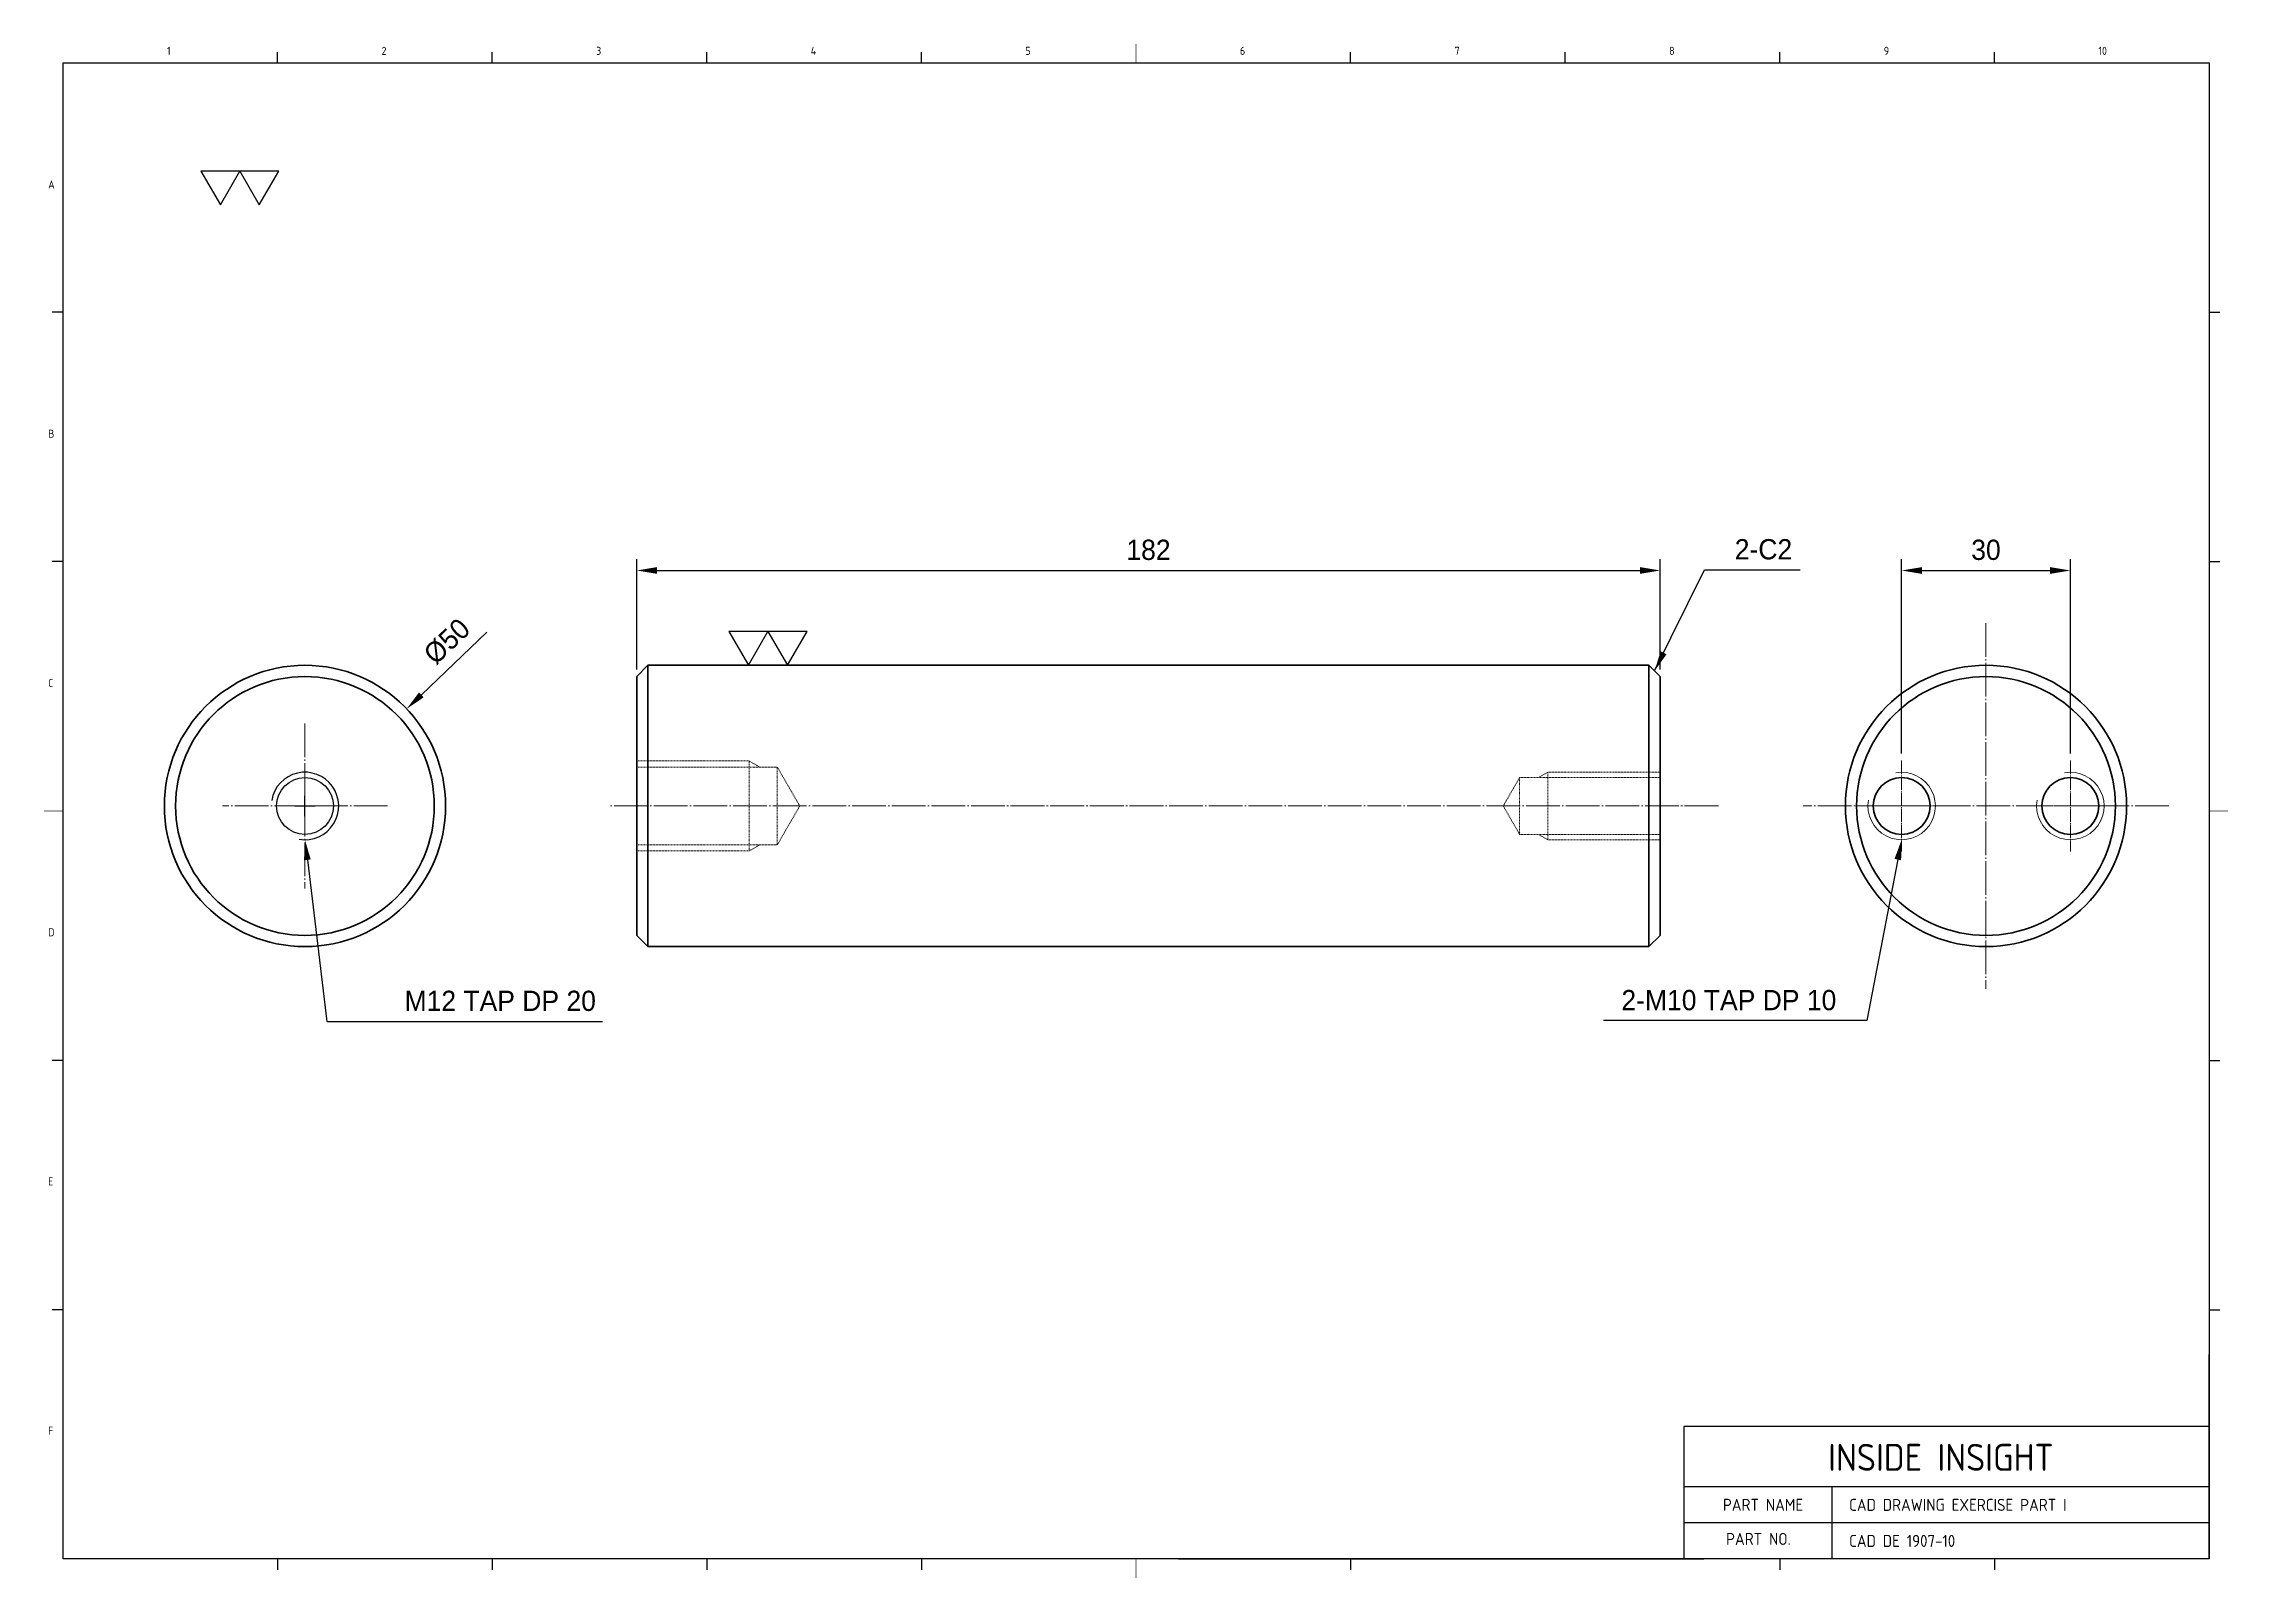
# Model space of a CAD drawing. Header units: inches. Extents: x 328 to 12229, y 132 to 477.
# Drawn here: x 3964.2 to 4352.7, y 135.5 to 408.3 of the extents above; entities that cross this region are included whole.
import ezdxf

# ---------------------------------------------------------------- set-up
doc = ezdxf.new("R2010")
doc.units = ezdxf.units.IN
doc.header["$MEASUREMENT"] = 0
for name, pattern in [('C2', [7.05, 6, -0.4, 0.25, -0.4]), ('D2', [11.2, 8, -0.8, 0.4, -0.8, 0.4, -0.8]), ('DASHED', [0.2068, 0.1655, -0.0413])]:
    doc.linetypes.add(name, pattern=pattern)
for name, color, linetype in [('1', 1, 'C2'), ('3', 3, 'D2'), ('5', 5, 'Continuous')]:
    doc.layers.add(name, color=color, linetype=linetype)
doc.layers.add('2', color=6, linetype='DASHED', lineweight=18)
doc.styles.add('A', font='GENISO', dxfattribs={"bigfont": 'WHGTXT'})
doc.styles.get("Standard").update_dxf_attribs({"font": 'gulim.ttc'})
doc.dimstyles.new('inside insight', dxfattribs={"dimscale": 20, "dimtxt": 0.18, "dimasz": 0.18, "dimexe": 0.1, "dimexo": 0.0625, "dimgap": 0.09, "dimtad": 1, "dimdec": 0, "dimzin": 0, "dimdsep": 46, "dimtxsty": 'Standard', "dimcen": 0.09, "dimclrd": 3, "dimclre": 3, "dimclrt": 2, "dimadec": 0, "dimazin": 0, "dimtfac": 1, "dimtdec": 0, "dimtofl": 0, "dimtmove": 0, "dimatfit": 3, "dimfxl": 0, "dimtolj": 1, "dimtzin": 0, "dimarcsym": 0})

msp = doc.modelspace()

# ---------------------------------------------------------------- texts
at = {"linetype": 'Continuous', "style": 'A'}
for s, p in [('CAD DRAWING EXERCISE PART I', (4285.265041, 147.529528)), ('CAD DE 1907-10', (4285.265041, 141.114328))]:
    msp.add_text(s, height=2.1384, dxfattribs=at).set_placement(p)
at = {"color": 2, "char_height": 3.6}
for s, insert, attachment_point in [('2-C2', (4264.931852, 316.614163), 7), ('M12 TAP DP 20', (4028.394686, 236.341638), 7), ('2-M10 TAP DP 10', (4282.987293, 236.470733), 9)]:
    msp.add_mtext(s, dxfattribs=dict(at, insert=insert, attachment_point=attachment_point))

# ---------------------------------------------------------------- blocks, each defined once
blk = doc.blocks.new('FINISH22')
for points in [[(-3.47, 3), (-1.73, 0), (0, 3)], [(0, 3), (1.73, 0), (3.47, 3)]]:
    blk.add_lwpolyline(points, close=True)
blk = doc.blocks.new('INSIDE INSIGHT TITLE BLOCK')
at = {"linetype": 'Continuous'}
for p, q in [((721.37, 362.03), (1039.37, 362.03)), ((721.37, 140.43), (721.37, 362.03)), ((1039.37, 362.03), (1039.37, 140.43)), ((1039.37, 140.43), (721.37, 140.43))]:
    blk.add_line(p, q, dxfattribs=at)
at = {"layer": '3', "color": 3, "linetype": 'Continuous'}
for p, q in [((753.17, 362.03), (753.17, 363.63)), ((784.97, 362.03), (784.97, 363.63)), ((848.57, 362.03), (848.57, 363.63)), ((912.17, 362.03), (912.17, 363.63)), ((943.97, 362.03), (943.97, 363.63)), ((975.77, 362.03), (975.77, 363.63)), ((1007.57, 362.03), (1007.57, 363.63)), ((721.37, 325.11), (719.77, 325.11)), ((1039.37, 325.11), (1040.97, 325.11)), ((721.37, 288.19), (719.77, 288.19)), ((1039.37, 288.19), (1040.97, 288.19)), ((721.37, 214.27), (719.77, 214.27)), ((1039.37, 214.27), (1040.97, 214.27)), ((721.37, 177.35), (719.77, 177.35)), ((1039.37, 177.35), (1040.97, 177.35)), ((1039.37, 140.43), (1039.37, 170.72)), ((1039.37, 160.03), (961.55, 160.03)), ((961.55, 160.03), (961.55, 140.43)), ((1039.37, 151.12), (961.55, 151.12)), ((983.53, 140.43), (983.53, 151.12)), ((1039.37, 145.77), (961.55, 145.77)), ((753.17, 140.43), (753.17, 138.83)), ((784.97, 140.43), (784.97, 138.83)), ((816.77, 140.43), (816.77, 138.83)), ((848.57, 140.43), (848.57, 138.83)), ((886.68, 140.43), (964.49, 140.43)), ((912.17, 140.43), (912.17, 138.83)), ((975.77, 140.43), (975.77, 138.83))]:
    blk.add_line(p, q, dxfattribs=at)
at = {"layer": '3', "linetype": 'Continuous'}
blk.add_line((816.77, 362.03), (816.77, 363.63), dxfattribs=at)
at = {"layer": '3', "color": 3, "linetype": 'Continuous', "const_width": 0.12}
for points in [[(880.37, 362.03), (880.37, 364.83)], [(721.37, 251.23), (718.57, 251.23)], [(1039.37, 251.23), (1042.17, 251.23)], [(880.37, 140.43), (880.37, 137.63)]]:
    blk.add_lwpolyline(points, dxfattribs=at)
at = {"linetype": 'Continuous', "style": 'A'}
for s, height, p in [('1', 1.2, (736.77, 363.23)), ('2', 1.2, (768.57, 363.23)), ('3', 1.2, (800.37, 363.23)), ('4', 1.2, (832.17, 363.23)), ('5', 1.2, (863.97, 363.23)), ('6', 1.2, (895.77, 363.23)), ('7', 1.2, (927.57, 363.23)), ('8', 1.2, (959.37, 363.23)), ('9', 1.2, (991.17, 363.23)), ('10', 1.2, (1022.97, 363.23)), ('A', 1.2, (719.17, 343.43)), ('B', 1.2, (719.17, 306.51)), ('C', 1.2, (719.17, 269.59)), ('D', 1.2, (719.17, 232.67)), ('E', 1.2, (719.17, 195.75)), ('F', 1.2, (719.17, 158.83)), ('PART NAME', 1.782, (967.34, 147.56)), ('PART NO.', 1.782, (967.81, 142.51))]:
    blk.add_text(s, height=height, dxfattribs=at).set_placement(p)
at = {"insert": (982.94, 157.48), "char_height": 3.9942, "width": 47.99, "attachment_point": 1, "style": 'A'}
blk.add_mtext('INSIDE INSIGHT', dxfattribs=at)
blk = doc.blocks.new('*D140')
at = {"color": 3, "lineweight": -2}
for p, q in [((4069.68, 297.08), (4069.68, 316.69)), ((4073.28, 314.69), (4248.08, 314.69)), ((4251.68, 297.08), (4251.68, 316.69))]:
    blk.add_line(p, q, dxfattribs=at)
at = {"color": 3}
for points in [[(4073.28, 315.29), (4073.28, 314.09), (4069.68, 314.69)], [(4248.08, 314.09), (4248.08, 315.29), (4251.68, 314.69)]]:
    blk.add_solid(points, dxfattribs=at)
at = {"layer": 'Defpoints', "color": 0}
for p in [(4251.68, 314.69), (4069.68, 295.83), (4251.68, 295.83)]:
    blk.add_point(p, dxfattribs=at)
at = {"color": 2, "insert": (4160.68, 318.34), "char_height": 3.6, "attachment_point": 5}
blk.add_mtext('\\A1;182', dxfattribs=at)
blk = doc.blocks.new('*D141')
at = {"color": 3, "lineweight": -2}
blk.add_line((4043.05, 303.7), (4031.38, 292.57), dxfattribs=at)
at = {"color": 3}
for p, q in [((4008.88, 272.83), (4012.48, 272.83)), ((4010.68, 271.03), (4010.68, 274.63))]:
    blk.add_line(p, q, dxfattribs=at)
blk.add_solid([(4030.96, 293), (4031.79, 292.14), (4028.77, 290.09)], dxfattribs=at)
at = {"layer": 'Defpoints', "color": 0}
for p in [(4028.77, 290.09), (3992.59, 255.57)]:
    blk.add_point(p, dxfattribs=at)
at = {"color": 2, "insert": (4035.94, 302.08), "char_height": 3.6, "attachment_point": 5, "rotation": 43.6465}
blk.add_mtext('\\A1;%%c50', dxfattribs=at)
blk = doc.blocks.new('*D142')
at = {"color": 3, "lineweight": -2}
for p, q in [((4294.6, 282.16), (4294.6, 316.69)), ((4298.2, 314.69), (4321, 314.69)), ((4324.6, 282.16), (4324.6, 316.69))]:
    blk.add_line(p, q, dxfattribs=at)
at = {"color": 3}
for points in [[(4298.2, 315.29), (4298.2, 314.09), (4294.6, 314.69)], [(4321, 314.09), (4321, 315.29), (4324.6, 314.69)]]:
    blk.add_solid(points, dxfattribs=at)
at = {"layer": 'Defpoints', "color": 0}
for p in [(4324.6, 314.69), (4294.6, 280.91), (4324.6, 280.91)]:
    blk.add_point(p, dxfattribs=at)
at = {"color": 2, "insert": (4309.6, 318.34), "char_height": 3.6, "attachment_point": 5}
blk.add_mtext('\\A1;30', dxfattribs=at)

# ---------------------------------------------------------------- dimensions: what is measured, and where the dimension line sits
for base, p1, p2, picture, middle in [((4251.675294, 314.690489), (4069.675294, 295.830009), (4251.675294, 295.830009), '*D140', (4160.675294, 318.33909)), ((4324.602658, 314.690489), (4294.602658, 280.91497), (4324.602658, 280.91497), '*D142', (4309.602658, 318.33549))]:
    dim = msp.add_linear_dim(base=base, p1=p1, p2=p2, dimstyle='inside insight')
    dim.commit()
    dim.dimension.update_dxf_attribs({"geometry": picture, "text_midpoint": middle})
dim = msp.add_diameter_dim_2p(p1=(3992.591945, 255.574838), p2=(4028.772551, 290.08518), dimstyle='inside insight')
dim.commit()
dim.dimension.update_dxf_attribs({"geometry": '*D141', "text_midpoint": (4035.9361, 302.082119)})

# ---------------------------------------------------------------- linework, layer by layer
at = {"color": 7, "lineweight": 35}
for p, q in [((4069.675294, 295.830009), (4071.675294, 297.830009)), ((4069.675294, 272.830009), (4069.675294, 295.830009)), ((4071.675294, 272.830009), (4071.675294, 297.830009)), ((4071.675294, 297.830009), (4249.675294, 297.830009)), ((4249.675294, 272.830009), (4249.675294, 297.830009)), ((4251.675294, 295.830009), (4249.675294, 297.830009)), ((4251.675294, 272.830009), (4251.675294, 295.830009)), ((4069.675294, 249.830009), (4069.675294, 272.830009)), ((4071.675294, 247.830009), (4071.675294, 272.830009)), ((4249.675294, 247.830009), (4249.675294, 272.830009)), ((4251.675294, 249.830009), (4251.675294, 272.830009)), ((4069.675294, 249.830009), (4071.675294, 247.830009)), ((4251.675294, 249.830009), (4249.675294, 247.830009)), ((4071.675294, 247.830009), (4249.675294, 247.830009))]:
    msp.add_line(p, q, dxfattribs=at)
for points in [[(4011.110317, 263.25555), (4014.549025, 234.541638), (4039.251116, 234.541638), (4063.618122, 234.541638)], [(4293.919534, 263.295417), (4288.387293, 234.670733), (4241.605396, 234.670733)]]:
    msp.add_lwpolyline(points)
for centre, radius in [((4010.682248, 272.830009), 25), ((4010.682248, 272.830009), 23), ((4309.602658, 272.830009), 25), ((4309.602658, 272.830009), 23), ((4294.602658, 272.830009), 5.053), ((4324.602658, 272.830009), 5.053)]:
    msp.add_circle(centre, radius, dxfattribs=at)
msp.add_circle((4010.682248, 272.830009), 5.052785)
for points in [[(4010.514573, 263.184205), (4010.682248, 266.830009), (4011.70606, 263.326894)], [(4293.330435, 263.409271), (4294.602658, 266.830009), (4294.508633, 263.181563)]]:
    msp.add_solid(points)
at = {"layer": '1', "lineweight": 13}
for p, q in [((4309.602658, 305.330009), (4309.602658, 240.330009)), ((4010.682248, 287.505302), (4010.682248, 258.154716)), ((4025.357541, 272.830009), (3996.006955, 272.830009)), ((4262.018445, 272.830009), (4064.661868, 272.830009)), ((4342.102658, 272.830009), (4277.102658, 272.830009))]:
    msp.add_line(p, q, dxfattribs=at)
at = {"layer": '1', "lineweight": 13, "ltscale": 0.404248}
for p, q in [((4294.602658, 280.91497), (4294.602658, 264.745048)), ((4324.602658, 280.91497), (4324.602658, 264.745048)), ((4302.687619, 272.830009), (4286.517697, 272.830009)), ((4332.687619, 272.830009), (4316.517697, 272.830009))]:
    msp.add_line(p, q, dxfattribs=at)
at = {"layer": '1', "linetype": 'ByBlock'}
msp.add_arc((4010.682248, 272.830009), 6, 260.40593177, 170.40593177, dxfattribs=at)
at = {"layer": '2', "lineweight": 13}
for p, q in [((4071.675294, 272.830009), (4071.675294, 297.830009)), ((4249.675294, 272.830009), (4249.675294, 297.830009)), ((4069.675294, 280.830009), (4089.675294, 280.830009)), ((4069.675294, 279.747489), (4094.675294, 279.747489)), ((4251.675294, 277.883231), (4226.675294, 277.883231)), ((4251.675294, 277.883231), (4226.675294, 277.883231)), ((4251.675294, 278.830009), (4231.675294, 278.830009)), ((4251.675294, 278.830009), (4231.675294, 278.830009)), ((4069.675294, 265.912528), (4094.675294, 265.912528)), ((4069.675294, 264.830009), (4089.675294, 264.830009)), ((4251.675294, 267.776786), (4226.675294, 267.776786)), ((4251.675294, 267.776786), (4226.675294, 267.776786)), ((4251.675294, 266.830009), (4231.675294, 266.830009)), ((4251.675294, 266.830009), (4231.675294, 266.830009))]:
    msp.add_line(p, q, dxfattribs=at)
at = {"layer": '2', "lineweight": 13, "ltscale": 0.2}
for p, q in [((4089.675294, 272.830009), (4089.675294, 280.830009)), ((4089.675294, 272.830009), (4089.675294, 280.830009)), ((4089.675294, 264.830009), (4089.675294, 272.830009)), ((4089.675294, 264.830009), (4089.675294, 272.830009))]:
    msp.add_line(p, q, dxfattribs=at)
at = {"layer": '2', "lineweight": 13, "ltscale": 0.054126}
for p, q in [((4091.550294, 279.747489), (4089.675294, 280.830009)), ((4091.550294, 265.912528), (4089.675294, 264.830009))]:
    msp.add_line(p, q, dxfattribs=at)
at = {"layer": '2', "lineweight": 13, "ltscale": 0.172937}
for p, q in [((4094.675294, 272.830009), (4094.675294, 279.747489)), ((4094.675294, 265.912528), (4094.675294, 272.830009))]:
    msp.add_line(p, q, dxfattribs=at)
at = {"layer": '2', "lineweight": 13, "ltscale": 0.199688}
for q in [(4094.675294, 279.747489), (4094.675294, 265.912528)]:
    msp.add_line((4098.668946, 272.830009), q, dxfattribs=at)
at = {"layer": '2', "lineweight": 13, "ltscale": 0.145874}
for q in [(4226.675294, 277.883231), (4226.675294, 277.883231), (4226.675294, 267.776786), (4226.675294, 267.776786)]:
    msp.add_line((4223.757813, 272.830009), q, dxfattribs=at)
at = {"layer": '2', "lineweight": 13, "ltscale": 0.126331}
for p, q in [((4226.675294, 277.883231), (4226.675294, 272.830009)), ((4226.675294, 277.883231), (4226.675294, 272.830009)), ((4226.675294, 272.830009), (4226.675294, 267.776786)), ((4226.675294, 272.830009), (4226.675294, 267.776786))]:
    msp.add_line(p, q, dxfattribs=at)
at = {"layer": '2', "lineweight": 13, "ltscale": 0.047345}
for p, q in [((4230.035157, 277.883231), (4231.675294, 278.830009)), ((4230.035157, 277.883231), (4231.675294, 278.830009)), ((4230.035157, 267.776786), (4231.675294, 266.830009)), ((4230.035157, 267.776786), (4231.675294, 266.830009))]:
    msp.add_line(p, q, dxfattribs=at)
at = {"layer": '2', "lineweight": 13, "ltscale": 0.15}
for p, q in [((4231.675294, 278.830009), (4231.675294, 272.830009)), ((4231.675294, 278.830009), (4231.675294, 272.830009)), ((4231.675294, 278.830009), (4231.675294, 272.830009)), ((4231.675294, 272.830009), (4231.675294, 266.830009)), ((4231.675294, 272.830009), (4231.675294, 266.830009)), ((4231.675294, 272.830009), (4231.675294, 266.830009))]:
    msp.add_line(p, q, dxfattribs=at)
at = {"layer": '3', "color": 3, "linetype": 'Continuous'}
msp.add_line((4311.097911, 138.975928), (4311.097911, 137.055928), dxfattribs=at)
at = {"layer": '5', "lineweight": 13}
for centre in [(4294.602658, 272.830009), (4324.602658, 272.830009)]:
    msp.add_arc(centre, 6, 169.99999335, 100.00001417, dxfattribs=at)

# ---------------------------------------------------------------- block references
for name, p, xscale, yscale, zscale in [('INSIDE INSIGHT TITLE BLOCK', (3102.015573, -29.536794), 1.199999999999818, 1.199999999999989, 1.2), ('FINISH22', (3999.099892, 379.692197), 2, 2, 2), ('FINISH22', (4093.02059, 297.830009), 2, 2, 2)]:
    msp.add_blockref(name, p, dxfattribs=dict(xscale=xscale, yscale=yscale, zscale=zscale))

msp.set_redraw_order([(e.dxf.handle, doc.entitydb.next_handle()) for e in msp.query("TEXT MTEXT ATTDEF DIMENSION ARC_DIMENSION")])  # texts and dimensions are drawn at this point

# ---------------------------------------------------------------- leaders
at = {"annotation_type": 0, "has_hookline": 1, "hookline_direction": 0, "text_width": 11.6424}
msp.add_leader([(4250.675294, 296.830009), (4259.531852, 314.814163), (4263.131852, 314.814163)], dimstyle='inside insight', dxfattribs=at)

doc.saveas('drawing.dxf')
